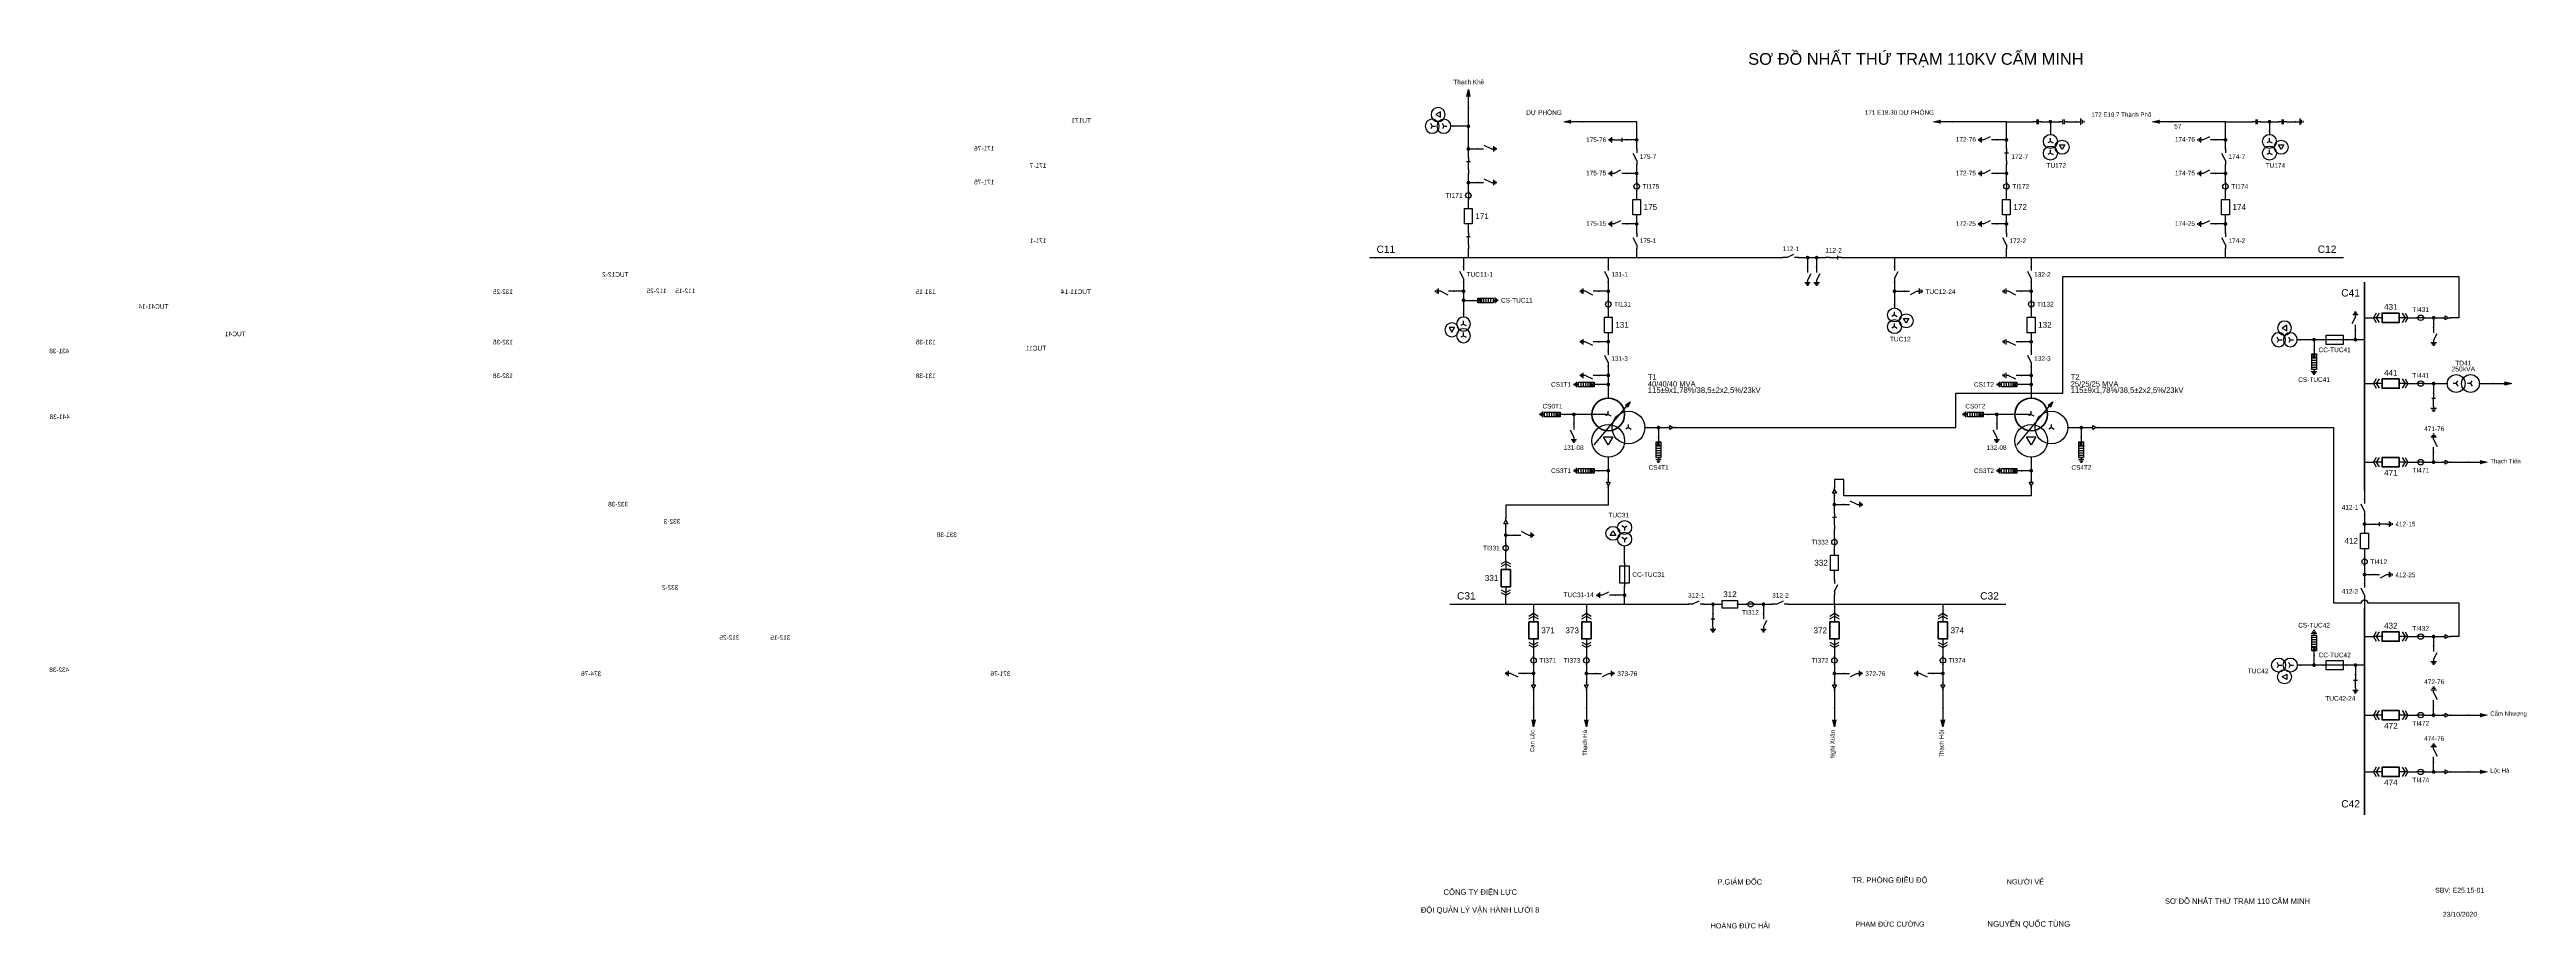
# Model space of a CAD drawing. Header units: millimetres. Extents: x -385 to 412, y 7 to 290.
import ezdxf

# ---------------------------------------------------------------- set-up
doc = ezdxf.new("R2010")
doc.units = ezdxf.units.MM
for name, color, linetype, lineweight in [('BUSBAR_110KV', 1, 'Continuous', 50), ('BUSBAR_22KV', 5, 'Continuous', 50), ('BUSBAR_35KV', 30, 'Continuous', 50), ('GROUND', 3, 'Continuous', 25), ('HV_110KV', 1, 'Continuous', 25), ('MV_22KV', 5, 'Continuous', 25), ('MV_35KV', 30, 'Continuous', 25), ('SLD_OTHER', 7, 'Continuous', 25)]:
    doc.layers.add(name, color=color, linetype=linetype, lineweight=lineweight)
doc.layers.add('SYM_PORTS', color=8, linetype='Continuous', plot=False)
doc.layers.add('TEXT', color=7, linetype='Continuous')
doc.styles.add('SLD_TEXT', font='arial.ttf')

# ---------------------------------------------------------------- blocks, each defined once
blk = doc.blocks.new('SYM_DISCONNECTOR_CLOSED')
at = {"lineweight": 25}
for points in [[(-0.625, 1.25), (0.625, 1.25)], [(0, 2.5), (0, 1.25)], [(0, -1.25), (0, 1.5)], [(0, -1.25), (0, -2.5)]]:
    blk.add_lwpolyline(points, dxfattribs=at)
at = {"layer": 'SYM_PORTS'}
for p in [(0, 2.5), (0, -2.5)]:
    blk.add_point(p, dxfattribs=at)
blk.add_attdef('DEVICE_CODE', (1.625, -0.5), '', height=2)
blk = doc.blocks.new('SYM_CIRCUIT_BREAKER')
at = {"lineweight": 25}
blk.add_lwpolyline([(-1.25, 2.5), (1.25, 2.5), (1.25, -2.5), (-1.25, -2.5)], close=True, dxfattribs=at)
at = {"layer": 'SYM_PORTS'}
for p in [(0, 2.5), (0, -2.5)]:
    blk.add_point(p, dxfattribs=at)
blk.add_attdef('DEVICE_CODE', (2.25, -0.5), '', height=2)
at = {"flags": 1}
blk.add_attdef('RATING', (2.25, -3.5), '', height=2, dxfattribs=at)
blk = doc.blocks.new('SYM_CURRENT_TRANSFORMER')
at = {"lineweight": 25}
blk.add_lwpolyline([(0, 1.25), (0, -1.25)], dxfattribs=at)
blk.add_circle((0, 0), 0.875, dxfattribs=at)
at = {"layer": 'SYM_PORTS'}
for p in [(0, 1.25), (0, -1.25)]:
    blk.add_point(p, dxfattribs=at)
blk.add_attdef('DEVICE_CODE', (1.875, -1.75), '', height=2)
at = {"flags": 1}
blk.add_attdef('RATIO', (1.875, -4.75), '', height=2, dxfattribs=at)
blk = doc.blocks.new('SYM_EARTHING_SWITCH_OPEN')
at = {"lineweight": 25}
for points in [[(0, -1.25), (-1.125, 1)], [(0, 3), (0, 1.25)], [(-0.875, -2), (0.875, -2)], [(-0.5625, -2.4375), (0.5625, -2.4375)], [(-0.25, -2.875), (0.25, -2.875)], [(0, -1.25), (0, -2)]]:
    blk.add_lwpolyline(points, dxfattribs=at)
at = {"layer": 'SYM_PORTS'}
blk.add_point((0, 3), dxfattribs=at)
blk.add_attdef('DEVICE_CODE', (1.875, 0), '', height=2)
blk = doc.blocks.new('SYM_VOLTAGE_TRANSFORMER')
at = {"lineweight": 25}
for points in [[(0, 1.375), (-0.8625, 0.875)], [(0, 4.625), (0, 3.625)], [(0, 1.375), (0, 2.375)], [(0, 1.375), (0.8625, 0.875)], [(0, -2.375), (-0.8625, -2.875)], [(0, -2.375), (0, -1.375)], [(0, -2.375), (0.8625, -2.875)]]:
    blk.add_lwpolyline(points, dxfattribs=at)
blk.add_lwpolyline([(2.875, 0.25), (4.625, 0.25), (3.75, -1.25)], close=True, dxfattribs=at)
for centre in [(0, 1.375), (3.75, -0.5), (0, -2.375)]:
    blk.add_circle(centre, 2.25, dxfattribs=at)
at = {"layer": 'SYM_PORTS'}
blk.add_point((0, 4.625), dxfattribs=at)
blk.add_attdef('DEVICE_CODE', (7, 1.625), '', height=2)
at = {"flags": 1}
blk.add_attdef('RATIO', (7, -1.375), '', height=2, dxfattribs=at)
blk = doc.blocks.new('SYM_LINE_FEEDER_ARROW')
blk.add_hatch(color=7).paths.add_polyline_path([(0, -3), (-0.5, -0.75), (0, -1.25), (0.5, -0.75)])
at = {"lineweight": 25}
blk.add_lwpolyline([(0, 3), (0, -1.25)], dxfattribs=at)
blk.add_lwpolyline([(0, -3), (-0.5, -0.75), (0, -1.25), (0.5, -0.75)], close=True, dxfattribs=at)
at = {"layer": 'SYM_PORTS'}
blk.add_point((0, 3), dxfattribs=at)
blk.add_attdef('LINE_NAME', (1.5, 0), '', height=2)
blk = doc.blocks.new('SYM_DISCONNECTOR_OPEN')
at = {"lineweight": 25}
for points in [[(0, -1.25), (-1.125, 1)], [(0, 2.5), (0, 1.25)], [(0, -1.25), (0, -2.5)]]:
    blk.add_lwpolyline(points, dxfattribs=at)
at = {"layer": 'SYM_PORTS'}
for p in [(0, 2.5), (0, -2.5)]:
    blk.add_point(p, dxfattribs=at)
blk.add_attdef('DEVICE_CODE', (1, -0.5), '', height=2)
blk = doc.blocks.new('SYM_EARTHING_SWITCH_CLOSED')
at = {"lineweight": 25}
for points in [[(-0.625, 1.25), (0.625, 1.25)], [(0, 3), (0, 1.25)], [(0, -1.25), (0, 1.5)], [(-0.875, -2), (0.875, -2)], [(-0.5625, -2.4375), (0.5625, -2.4375)], [(-0.25, -2.875), (0.25, -2.875)], [(0, -1.25), (0, -2)]]:
    blk.add_lwpolyline(points, dxfattribs=at)
at = {"layer": 'SYM_PORTS'}
blk.add_point((0, 3), dxfattribs=at)
blk.add_attdef('DEVICE_CODE', (1.875, 0), '', height=2)
blk = doc.blocks.new('SYM_SURGE_ARRESTER')
at = {"lineweight": 25}
for points in [[(-0.75, 2.5), (0.75, 2.5), (0.75, 1.25), (-0.75, 1.25)], [(-0.75, 1.25), (0.75, 1.25), (0.75, -2.5), (-0.75, -2.5)]]:
    blk.add_lwpolyline(points, close=True, dxfattribs=at)
for points in [[(-0.75, 2.5), (0.75, 1.25)], [(0.75, 2.5), (-0.75, 1.25)], [(-0.75, 0.5), (0.75, 0.5)], [(0, 4), (0, 2.5)], [(-0.875, -3.125), (0.875, -3.125)], [(-0.75, -0.25), (0.75, -0.25)], [(-0.75, -1), (0.75, -1)], [(-0.75, -1.75), (0.75, -1.75)], [(-0.5625, -3.5625), (0.5625, -3.5625)], [(-0.25, -4), (0.25, -4)], [(0, -2.5), (0, -3.125)]]:
    blk.add_lwpolyline(points, dxfattribs=at)
at = {"layer": 'SYM_PORTS'}
blk.add_point((0, 4), dxfattribs=at)
blk.add_attdef('DEVICE_CODE', (1.875, 1), '', height=2)
blk = doc.blocks.new('SYM_TRANSFORMER_3W')
blk.add_hatch(color=7).paths.add_polyline_path([(3.75, 8.25), (3.0125, 6.575), (2.2375, 7.225)])
at = {"lineweight": 25}
for points in [[(3.75, 8.25), (3.0125, 6.575), (2.2375, 7.225)], [(-4.75, -3), (-1.75, -3), (-3.25, -5.5)]]:
    blk.add_lwpolyline(points, close=True, dxfattribs=at)
for points in [[(-3.25, 4.25), (-8.5, 4.25)], [(-7.75, -5.5), (3.0125, 7.35)], [(-3.25, 4.25), (-4.1125, 3.75)], [(-3.25, 4.25), (-3.25, 5.25)], [(-3.25, 4.25), (-2.3875, 3.75)], [(3.25, 0), (2.3875, -0.5)], [(3.25, 0), (3.25, 1)], [(3.25, 0), (4.1125, -0.5)]]:
    blk.add_lwpolyline(points, dxfattribs=at)
at = {"lineweight": 50}
blk.add_circle((-3.25, 4.25), 5.25, dxfattribs=at)
at = {"lineweight": 25}
for centre in [(-3.25, -4.25), (3.25, 0)]:
    blk.add_circle(centre, 5.25, dxfattribs=at)
at = {"layer": 'SYM_PORTS'}
for p in [(-3.25, 9.5), (-8.5, 4.25), (8.5, 0), (-3.25, -9.5)]:
    blk.add_point(p, dxfattribs=at)
blk.add_attdef('DEVICE_CODE', (9.5, 6.5), '', height=2)
at = {"flags": 1}
for tag, p in [('VOLTAGE_RATIO', (9.5, 0.5)), ('POWER', (9.5, 3.5))]:
    blk.add_attdef(tag, p, '', height=2, dxfattribs=at)
blk = doc.blocks.new('SYM_CABLE_TERMINATION')
at = {"lineweight": 25}
blk.add_lwpolyline([(-0.625, 0.5), (0.625, 0.5), (0, -0.625)], close=True, dxfattribs=at)
for points in [[(0, 1.25), (0, 0.5)], [(0, -0.625), (0, -1.25)]]:
    blk.add_lwpolyline(points, dxfattribs=at)
at = {"layer": 'SYM_PORTS'}
for p in [(0, 1.25), (0, -1.25)]:
    blk.add_point(p, dxfattribs=at)
blk = doc.blocks.new('SYM_COUPLING_CAPACITOR')
at = {"lineweight": 25}
for points in [[(-0.75, 0.25), (0.75, 0.25)], [(0, 1.25), (0, 0.25)], [(-0.75, -0.25), (0.75, -0.25)], [(0, -0.25), (0, -1.25)]]:
    blk.add_lwpolyline(points, dxfattribs=at)
at = {"layer": 'SYM_PORTS'}
for p in [(0, 1.25), (0, -1.25)]:
    blk.add_point(p, dxfattribs=at)
blk.add_attdef('DEVICE_CODE', (1.75, -1.75), '', height=2)
blk = doc.blocks.new('SYM_GROUND_SYMBOL')
at = {"lineweight": 25}
for points in [[(0, 1.25), (0, -0.25)], [(-1, -0.25), (1, -0.25)], [(-0.625, -0.75), (0.625, -0.75)], [(-0.25, -1.25), (0.25, -1.25)]]:
    blk.add_lwpolyline(points, dxfattribs=at)
at = {"layer": 'SYM_PORTS'}
blk.add_point((0, 1.25), dxfattribs=at)
blk = doc.blocks.new('SYM_DRAWOUT_BREAKER')
at = {"lineweight": 25}
for points in [[(-1.5, 4.625), (0, 5.5), (1.5, 4.625)], [(-1.5, 3.75), (0, 4.625), (1.5, 3.75)], [(0, 5.5), (0, 2.75)], [(-1.5, -3.75), (0, -4.625), (1.5, -3.75)], [(-1.5, -4.625), (0, -5.5), (1.5, -4.625)], [(0, -2.75), (0, -5.5)]]:
    blk.add_lwpolyline(points, dxfattribs=at)
at = {"lineweight": 35}
blk.add_lwpolyline([(-1.5, 2.75), (1.5, 2.75), (1.5, -2.75), (-1.5, -2.75)], close=True, dxfattribs=at)
at = {"layer": 'SYM_PORTS'}
for p in [(0, 5.5), (0, -5.5)]:
    blk.add_point(p, dxfattribs=at)
blk.add_attdef('DEVICE_CODE', (2.5, 2.5), '', height=2)
at = {"flags": 1}
blk.add_attdef('RATING', (2.5, -0.5), '', height=2, dxfattribs=at)
blk = doc.blocks.new('SYM_TRANSFORMER_2W')
at = {"lineweight": 25}
for points in [[(0, 2.3125), (-0.8625, 1.8125)], [(0, 2.3125), (0, 3.3125)], [(0, 2.3125), (0.8625, 1.8125)], [(0, -2.3125), (-0.8625, -2.8125)], [(0, -2.3125), (0, -1.3125)], [(0, -2.3125), (0.8625, -2.8125)]]:
    blk.add_lwpolyline(points, dxfattribs=at)
for centre in [(0, 2.3125), (0, -2.3125)]:
    blk.add_circle(centre, 2.875, dxfattribs=at)
at = {"layer": 'SYM_PORTS'}
for p in [(0, 5.1875), (0, -5.1875)]:
    blk.add_point(p, dxfattribs=at)
blk.add_attdef('DEVICE_CODE', (3.875, 2.1875), '', height=2)
at = {"flags": 1}
for tag, p in [('POWER', (3.875, -0.8125)), ('VOLTAGE_RATIO', (3.875, -3.8125))]:
    blk.add_attdef(tag, p, '', height=2, dxfattribs=at)
blk = doc.blocks.new('SYM_FUSE_DISCONNECTOR')
at = {"lineweight": 25}
blk.add_lwpolyline([(-1.5, 2.75), (1.5, 2.75), (1.5, -2.75), (-1.5, -2.75)], close=True, dxfattribs=at)
blk.add_lwpolyline([(0, 3.75), (0, -3.75)], dxfattribs=at)
at = {"layer": 'SYM_PORTS'}
for p in [(0, 3.75), (0, -3.75)]:
    blk.add_point(p, dxfattribs=at)
blk.add_attdef('DEVICE_CODE', (2.5, 0.75), '', height=2)
at = {"flags": 1}
blk.add_attdef('RATING', (2.5, -2.25), '', height=2, dxfattribs=at)

msp = doc.modelspace()

# ---------------------------------------------------------------- hatches: boundary and pattern name
at = {"layer": 'HV_110KV'}
h = msp.add_hatch(color=7, dxfattribs=at)
edge = h.paths.add_edge_path()
edge.add_arc((71.27, 265.29), 0.6, 0, 360)
h = msp.add_hatch(color=7, dxfattribs=at)
edge = h.paths.add_edge_path()
edge.add_arc((258.47, 266.75), 0.6, 0, 360)
h = msp.add_hatch(color=7, dxfattribs=at)
edge = h.paths.add_edge_path()
edge.add_arc((328.92, 266.75), 0.6, 0, 360)
h = msp.add_hatch(color=7, dxfattribs=at)
edge = h.paths.add_edge_path()
edge.add_arc((71.27, 258.01), 0.6, 0, 360)
h = msp.add_hatch(color=7, dxfattribs=at)
edge = h.paths.add_edge_path()
edge.add_arc((125.41, 260.92), 0.6, 0, 360)
h = msp.add_hatch(color=7, dxfattribs=at)
edge = h.paths.add_edge_path()
edge.add_arc((244.32, 260.92), 0.6, 0, 360)
h = msp.add_hatch(color=7, dxfattribs=at)
edge = h.paths.add_edge_path()
edge.add_arc((314.77, 260.92), 0.6, 0, 360)
h = msp.add_hatch(color=7, dxfattribs=at)
edge = h.paths.add_edge_path()
edge.add_arc((71.27, 247.18), 0.6, 0, 360)
h = msp.add_hatch(color=7, dxfattribs=at)
edge = h.paths.add_edge_path()
edge.add_arc((125.41, 250.1), 0.6, 0, 360)
h = msp.add_hatch(color=7, dxfattribs=at)
edge = h.paths.add_edge_path()
edge.add_arc((244.32, 250.1), 0.6, 0, 360)
h = msp.add_hatch(color=7, dxfattribs=at)
edge = h.paths.add_edge_path()
edge.add_arc((314.77, 250.1), 0.6, 0, 360)
h = msp.add_hatch(color=7, dxfattribs=at)
edge = h.paths.add_edge_path()
edge.add_arc((125.41, 233.86), 0.6, 0, 360)
h = msp.add_hatch(color=7, dxfattribs=at)
edge = h.paths.add_edge_path()
edge.add_arc((244.32, 233.86), 0.6, 0, 360)
h = msp.add_hatch(color=7, dxfattribs=at)
edge = h.paths.add_edge_path()
edge.add_arc((314.77, 233.86), 0.6, 0, 360)
h = msp.add_hatch(color=7, dxfattribs=at)
edge = h.paths.add_edge_path()
edge.add_arc((180.37, 223.03), 0.6, 0, 360)
h = msp.add_hatch(color=7, dxfattribs=at)
edge = h.paths.add_edge_path()
edge.add_arc((183.28, 223.03), 0.6, 0, 360)
h = msp.add_hatch(color=7, dxfattribs=at)
edge = h.paths.add_edge_path()
edge.add_arc((69.71, 212.21), 0.6, 0, 360)
h = msp.add_hatch(color=7, dxfattribs=at)
edge = h.paths.add_edge_path()
edge.add_arc((69.71, 209.29), 0.6, 0, 360)
h = msp.add_hatch(color=7, dxfattribs=at)
edge = h.paths.add_edge_path()
edge.add_arc((116.28, 212.21), 0.6, 0, 360)
h = msp.add_hatch(color=7, dxfattribs=at)
edge = h.paths.add_edge_path()
edge.add_arc((208.33, 212.21), 0.6, 0, 360)
h = msp.add_hatch(color=7, dxfattribs=at)
edge = h.paths.add_edge_path()
edge.add_arc((252.28, 212.21), 0.6, 0, 360)
h = msp.add_hatch(color=7, dxfattribs=at)
edge = h.paths.add_edge_path()
edge.add_arc((116.28, 195.97), 0.6, 0, 360)
h = msp.add_hatch(color=7, dxfattribs=at)
edge = h.paths.add_edge_path()
edge.add_arc((252.28, 195.97), 0.6, 0, 360)
h = msp.add_hatch(color=7, dxfattribs=at)
edge = h.paths.add_edge_path()
edge.add_arc((116.28, 185.14), 0.6, 0, 360)
h = msp.add_hatch(color=7, dxfattribs=at)
edge = h.paths.add_edge_path()
edge.add_arc((252.28, 185.14), 0.6, 0, 360)
h = msp.add_hatch(color=7, dxfattribs=at)
edge = h.paths.add_edge_path()
edge.add_arc((116.28, 182.23), 0.6, 0, 360)
h = msp.add_hatch(color=7, dxfattribs=at)
edge = h.paths.add_edge_path()
edge.add_arc((252.28, 182.23), 0.6, 0, 360)
h = msp.add_hatch(color=7, dxfattribs=at)
edge = h.paths.add_edge_path()
edge.add_arc((105.2, 172.61), 0.6, 0, 360)
h = msp.add_hatch(color=7, dxfattribs=at)
edge = h.paths.add_edge_path()
edge.add_arc((241.2, 172.61), 0.6, 0, 360)
at = {"layer": 'MV_22KV'}
h = msp.add_hatch(color=7, dxfattribs=at)
edge = h.paths.add_edge_path()
edge.add_arc((381.71, 203.69), 0.6, 0, 360)
h = msp.add_hatch(color=7, dxfattribs=at)
edge = h.paths.add_edge_path()
edge.add_arc((343.24, 196.63), 0.6, 0, 360)
h = msp.add_hatch(color=7, dxfattribs=at)
edge = h.paths.add_edge_path()
edge.add_arc((356.56, 196.63), 0.6, 0, 360)
h = msp.add_hatch(color=7, dxfattribs=at)
edge = h.paths.add_edge_path()
edge.add_arc((381.71, 182.53), 0.6, 0, 360)
h = msp.add_hatch(color=7, dxfattribs=at)
edge = h.paths.add_edge_path()
edge.add_arc((132.4, 168.36), 0.6, 0, 360)
h = msp.add_hatch(color=7, dxfattribs=at)
edge = h.paths.add_edge_path()
edge.add_arc((268.39, 168.36), 0.6, 0, 360)
h = msp.add_hatch(color=7, dxfattribs=at)
edge = h.paths.add_edge_path()
edge.add_arc((381.71, 157.24), 0.6, 0, 360)
h = msp.add_hatch(color=7, dxfattribs=at)
edge = h.paths.add_edge_path()
edge.add_arc((359.48, 137.32), 0.6, 0, 360)
h = msp.add_hatch(color=7, dxfattribs=at)
edge = h.paths.add_edge_path()
edge.add_arc((359.48, 121.08), 0.6, 0, 360)
h = msp.add_hatch(color=7, dxfattribs=at)
edge = h.paths.add_edge_path()
edge.add_arc((381.71, 101.15), 0.6, 0, 360)
h = msp.add_hatch(color=7, dxfattribs=at)
edge = h.paths.add_edge_path()
edge.add_arc((343.24, 91.97), 0.6, 0, 360)
h = msp.add_hatch(color=7, dxfattribs=at)
edge = h.paths.add_edge_path()
edge.add_arc((356.56, 91.97), 0.6, 0, 360)
h = msp.add_hatch(color=7, dxfattribs=at)
edge = h.paths.add_edge_path()
edge.add_arc((381.71, 75.87), 0.6, 0, 360)
h = msp.add_hatch(color=7, dxfattribs=at)
edge = h.paths.add_edge_path()
edge.add_arc((381.71, 57.62), 0.6, 0, 360)
at = {"layer": 'MV_35KV'}
h = msp.add_hatch(color=7, dxfattribs=at)
edge = h.paths.add_edge_path()
edge.add_arc((116.28, 154.49), 0.6, 0, 360)
h = msp.add_hatch(color=7, dxfattribs=at)
edge = h.paths.add_edge_path()
edge.add_arc((252.28, 154.49), 0.6, 0, 360)
h = msp.add_hatch(color=7, dxfattribs=at)
edge = h.paths.add_edge_path()
edge.add_arc((189, 143.6), 0.6, 0, 360)
h = msp.add_hatch(color=7, dxfattribs=at)
edge = h.paths.add_edge_path()
edge.add_arc((83.3, 133.77), 0.6, 0, 360)
h = msp.add_hatch(color=7, dxfattribs=at)
edge = h.paths.add_edge_path()
edge.add_arc((121.53, 114.44), 0.6, 0, 360)
h = msp.add_hatch(color=7, dxfattribs=at)
edge = h.paths.add_edge_path()
edge.add_arc((149.94, 111.53), 0.6, 0, 360)
h = msp.add_hatch(color=7, dxfattribs=at)
edge = h.paths.add_edge_path()
edge.add_arc((166.18, 111.53), 0.6, 0, 360)
h = msp.add_hatch(color=7, dxfattribs=at)
edge = h.paths.add_edge_path()
edge.add_arc((92.25, 89.29), 0.6, 0, 360)
h = msp.add_hatch(color=7, dxfattribs=at)
edge = h.paths.add_edge_path()
edge.add_arc((109.22, 89.29), 0.6, 0, 360)
h = msp.add_hatch(color=7, dxfattribs=at)
edge = h.paths.add_edge_path()
edge.add_arc((189, 89.29), 0.6, 0, 360)
h = msp.add_hatch(color=7, dxfattribs=at)
edge = h.paths.add_edge_path()
edge.add_arc((223.87, 89.29), 0.6, 0, 360)

# ---------------------------------------------------------------- linework, layer by layer
at = {"layer": 'BUSBAR_110KV', "const_width": 0.477}
for points in [[(39.4, 223.03), (169.54, 223.03)], [(194.1, 223.03), (352.78, 223.03)]]:
    msp.add_lwpolyline(points, dxfattribs=at)
at = {"layer": 'BUSBAR_22KV', "const_width": 0.477}
for points in [[(359.48, 215.21), (359.48, 148.14)], [(359.48, 110.25), (359.48, 43.77)]]:
    msp.add_lwpolyline(points, dxfattribs=at)
at = {"layer": 'BUSBAR_35KV', "const_width": 0.477}
for points in [[(65.29, 111.53), (139.12, 111.53)], [(177.01, 111.53), (244.22, 111.53)]]:
    msp.add_lwpolyline(points, dxfattribs=at)
at = {"layer": 'GROUND'}
for points in [[(263.89, 266.75), (266.8, 266.75)], [(334.34, 266.75), (337.25, 266.75)]]:
    msp.add_lwpolyline(points, dxfattribs=at)
at = {"layer": 'HV_110KV'}
for points in [[(71.27, 265.29), (71.27, 271.12)], [(71.27, 265.29), (66.65, 265.29)], [(71.27, 258.01), (71.27, 265.29)], [(125.41, 260.92), (125.41, 266.75), (107.93, 266.75)], [(244.32, 266.75), (226.85, 266.75)], [(244.32, 260.92), (244.32, 266.75)], [(244.32, 266.75), (253.06, 266.75)], [(255.56, 266.75), (258.47, 266.75)], [(258.47, 266.75), (258.47, 263.66)], [(258.47, 266.75), (261.39, 266.75)], [(314.77, 266.75), (297.3, 266.75)], [(314.77, 260.92), (314.77, 266.75)], [(314.77, 266.75), (323.51, 266.75)], [(326.01, 266.75), (328.92, 266.75)], [(328.92, 266.75), (328.92, 263.66)], [(328.92, 266.75), (331.84, 266.75)], [(71.27, 255.1), (71.27, 258.01)], [(71.27, 258.01), (74.36, 258.01)], [(125.41, 260.92), (122.33, 260.92)], [(125.41, 258.01), (125.41, 260.92)], [(244.32, 260.92), (241.24, 260.92)], [(244.32, 258.01), (244.32, 260.92)], [(314.77, 260.92), (311.69, 260.92)], [(314.77, 258.01), (314.77, 260.92)], [(71.27, 247.18), (71.27, 250.1)], [(71.27, 244.27), (71.27, 247.18)], [(71.27, 247.18), (74.36, 247.18)], [(125.41, 250.1), (122.33, 250.1)], [(125.41, 250.1), (125.41, 253.01)], [(125.41, 247.18), (125.41, 250.1)], [(244.32, 250.1), (241.24, 250.1)], [(244.32, 250.1), (244.32, 253.01)], [(244.32, 247.18), (244.32, 250.1)], [(314.77, 250.1), (311.69, 250.1)], [(314.77, 250.1), (314.77, 253.01)], [(314.77, 247.18), (314.77, 250.1)], [(71.27, 238.86), (71.27, 241.77)], [(125.41, 241.77), (125.41, 244.68)], [(244.32, 241.77), (244.32, 244.68)], [(314.77, 241.77), (314.77, 244.68)], [(71.27, 230.94), (71.27, 233.86)], [(125.41, 233.86), (122.33, 233.86)], [(125.41, 233.86), (125.41, 236.77)], [(125.41, 230.94), (125.41, 233.86)], [(244.32, 233.86), (241.24, 233.86)], [(244.32, 233.86), (244.32, 236.77)], [(244.32, 230.94), (244.32, 233.86)], [(314.77, 233.86), (311.69, 233.86)], [(314.77, 233.86), (314.77, 236.77)], [(314.77, 230.94), (314.77, 233.86)], [(71.27, 223.03), (71.27, 225.94)], [(125.41, 223.03), (125.41, 225.94)], [(244.32, 223.03), (244.32, 225.94)], [(314.77, 223.03), (314.77, 225.94)], [(69.71, 223.03), (69.71, 220.12)], [(69.71, 215.12), (69.71, 212.21)], [(116.28, 223.03), (116.28, 220.12)], [(116.28, 215.12), (116.28, 212.21)], [(169.54, 223.03), (172.45, 223.03)], [(177.45, 223.03), (180.37, 223.03)], [(180.37, 223.03), (180.37, 219.95)], [(180.37, 223.03), (183.28, 223.03)], [(183.28, 223.03), (183.28, 219.95)], [(183.28, 223.03), (186.19, 223.03)], [(191.19, 223.03), (194.1, 223.03)], [(208.33, 223.03), (208.33, 220.12)], [(208.33, 215.12), (208.33, 212.21)], [(252.28, 223.03), (252.28, 220.12)], [(252.28, 215.12), (252.28, 212.21)], [(69.71, 212.21), (66.63, 212.21)], [(69.71, 212.21), (69.71, 209.29)], [(69.71, 209.29), (72.79, 209.29)], [(69.71, 209.29), (69.71, 204.93)], [(116.28, 212.21), (113.2, 212.21)], [(116.28, 212.21), (116.28, 209.29)], [(208.33, 212.21), (211.41, 212.21)], [(208.33, 212.21), (208.33, 207.84)], [(252.28, 212.21), (249.19, 212.21)], [(252.28, 212.21), (252.28, 209.29)], [(116.28, 206.79), (116.28, 203.88)], [(252.28, 206.79), (252.28, 203.88)], [(116.28, 195.97), (113.2, 195.97)], [(116.28, 198.88), (116.28, 195.97)], [(116.28, 195.97), (116.28, 193.06)], [(252.28, 195.97), (249.19, 195.97)], [(252.28, 198.88), (252.28, 195.97)], [(252.28, 195.97), (252.28, 193.06)], [(116.28, 185.14), (113.2, 185.14)], [(116.28, 188.06), (116.28, 185.14)], [(116.28, 185.14), (116.28, 182.23)], [(252.28, 185.14), (249.19, 185.14)], [(252.28, 188.06), (252.28, 185.14)], [(252.28, 185.14), (252.28, 182.23)], [(116.28, 182.23), (113.2, 182.23)], [(116.28, 182.23), (116.28, 177.86)], [(252.28, 182.23), (249.19, 182.23)], [(252.28, 182.23), (252.28, 177.86)], [(105.2, 172.61), (102.29, 172.61)], [(111.03, 172.61), (105.2, 172.61)], [(105.2, 172.61), (105.2, 169.53)], [(241.2, 172.61), (238.29, 172.61)], [(247.03, 172.61), (241.2, 172.61)], [(241.2, 172.61), (241.2, 169.53)]]:
    msp.add_lwpolyline(points, dxfattribs=at)
at = {"layer": 'MV_22KV'}
for points in [[(137.81, 168.36), (140.51, 168.36), (228, 168.36), (228, 179.45), (262.5, 179.45), (262.5, 216.95), (389.83, 216.95), (389.83, 203.69), (387.13, 203.69)], [(356.56, 196.63), (356.56, 199.71)], [(359.48, 203.69), (362.39, 203.69)], [(373.39, 203.69), (376.3, 203.69)], [(378.8, 203.69), (381.71, 203.69)], [(381.71, 203.69), (381.71, 200.61)], [(381.71, 203.69), (384.63, 203.69)], [(343.24, 196.63), (338.87, 196.63)], [(346.15, 196.63), (343.24, 196.63)], [(343.24, 196.63), (343.24, 193.55)], [(356.56, 196.63), (353.65, 196.63)], [(359.48, 196.63), (356.56, 196.63)], [(359.48, 182.53), (362.39, 182.53)], [(373.39, 182.53), (376.3, 182.53)], [(378.8, 182.53), (381.71, 182.53)], [(381.71, 182.53), (381.71, 179.45)], [(381.71, 182.53), (386.08, 182.53)], [(128.03, 168.36), (132.4, 168.36)], [(132.4, 168.36), (132.4, 165.28)], [(132.4, 168.36), (135.31, 168.36)], [(264.03, 168.36), (268.39, 168.36)], [(268.39, 168.36), (268.39, 165.28)], [(268.39, 168.36), (271.31, 168.36)], [(381.71, 157.24), (381.71, 160.32)], [(359.48, 157.24), (362.39, 157.24)], [(373.39, 157.24), (376.3, 157.24)], [(378.8, 157.24), (381.71, 157.24)], [(381.71, 157.24), (384.63, 157.24)], [(387.13, 157.24), (392.95, 157.24)], [(359.48, 148.14), (359.48, 145.23)], [(359.48, 140.23), (359.48, 137.32)], [(359.48, 137.32), (362.56, 137.32)], [(359.48, 137.32), (359.48, 134.4)], [(359.48, 129.4), (359.48, 126.49)], [(359.48, 123.99), (359.48, 121.08)], [(359.48, 121.08), (362.56, 121.08)], [(359.48, 121.08), (359.48, 118.17)], [(359.48, 113.17), (359.48, 110.25)], [(359.48, 101.15), (362.39, 101.15)], [(373.39, 101.15), (376.3, 101.15)], [(378.8, 101.15), (381.71, 101.15)], [(381.71, 101.15), (381.71, 98.07)], [(381.71, 101.15), (384.63, 101.15)], [(343.24, 91.97), (338.87, 91.97)], [(343.24, 91.97), (343.24, 95.05)], [(346.15, 91.97), (343.24, 91.97)], [(356.56, 91.97), (353.65, 91.97)], [(359.48, 91.97), (356.56, 91.97)], [(356.56, 91.97), (356.56, 88.89)], [(359.48, 75.87), (362.39, 75.87)], [(373.39, 75.87), (376.3, 75.87)], [(378.8, 75.87), (381.71, 75.87)], [(381.71, 75.87), (381.71, 78.95)], [(381.71, 75.87), (384.63, 75.87)], [(387.13, 75.87), (392.95, 75.87)], [(359.48, 57.62), (362.39, 57.62)], [(373.39, 57.62), (376.3, 57.62)], [(378.8, 57.62), (381.71, 57.62)], [(381.71, 57.62), (381.71, 60.7)], [(381.71, 57.62), (384.63, 57.62)], [(387.13, 57.62), (392.95, 57.62)]]:
    msp.add_lwpolyline(points, dxfattribs=at)
msp.add_lwpolyline([(273.81, 168.36), (276.51, 168.36), (349.5, 168.36), (349.5, 111.95), (358.48, 111.95, -1), (360.48, 111.95), (389.83, 111.95), (389.83, 101.15), (387.13, 101.15)], format="xyb", dxfattribs=at)
at = {"layer": 'MV_35KV'}
for points in [[(116.28, 154.49), (113.2, 154.49)], [(116.28, 158.86), (116.28, 154.49)], [(116.28, 154.49), (116.28, 151.58)], [(252.28, 149.08), (252.28, 146.38), (192, 146.38), (192, 151.71), (189, 151.71), (189, 149.01)], [(252.28, 154.49), (249.19, 154.49)], [(252.28, 158.86), (252.28, 154.49)], [(252.28, 154.49), (252.28, 151.58)], [(116.28, 149.08), (116.28, 146.38), (116.28, 143.45), (83.3, 143.45), (83.3, 141.88), (83.3, 139.18)], [(189, 143.6), (189, 146.51)], [(189, 140.68), (189, 143.6)], [(189, 143.6), (192.08, 143.6)], [(83.3, 133.77), (83.3, 136.68)], [(189, 132.77), (189, 135.68)], [(83.3, 130.86), (83.3, 133.77)], [(83.3, 133.77), (86.38, 133.77)], [(83.3, 125.44), (83.3, 128.36)], [(121.53, 124.86), (121.53, 129.23)], [(189, 127.36), (189, 130.27)], [(189, 119.44), (189, 122.36)], [(83.3, 111.53), (83.3, 114.44)], [(92.25, 111.53), (92.25, 108.62)], [(109.22, 111.53), (109.22, 108.62)], [(121.53, 114.44), (118.45, 114.44)], [(121.53, 114.44), (121.53, 117.36)], [(121.53, 111.53), (121.53, 114.44)], [(139.12, 111.53), (142.03, 111.53)], [(147.03, 111.53), (149.94, 111.53)], [(149.94, 111.53), (149.94, 108.45)], [(149.94, 111.53), (152.85, 111.53)], [(157.85, 111.53), (160.77, 111.53)], [(163.27, 111.53), (166.18, 111.53)], [(166.18, 111.53), (166.18, 108.45)], [(166.18, 111.53), (169.09, 111.53)], [(174.09, 111.53), (177.01, 111.53)], [(189, 111.53), (189, 114.44)], [(189, 111.53), (189, 108.62)], [(223.87, 111.53), (223.87, 108.62)], [(92.25, 97.62), (92.25, 94.71)], [(109.22, 97.62), (109.22, 94.71)], [(189, 97.62), (189, 94.71)], [(223.87, 97.62), (223.87, 94.71)], [(92.25, 89.29), (89.17, 89.29)], [(92.25, 92.21), (92.25, 89.29)], [(92.25, 89.29), (92.25, 86.38)], [(109.22, 92.21), (109.22, 89.29)], [(109.22, 89.29), (112.31, 89.29)], [(109.22, 89.29), (109.22, 86.38)], [(189, 92.21), (189, 89.29)], [(189, 89.29), (192.08, 89.29)], [(189, 89.29), (189, 86.38)], [(223.87, 89.29), (220.79, 89.29)], [(223.87, 92.21), (223.87, 89.29)], [(223.87, 89.29), (223.87, 86.38)], [(92.25, 83.88), (92.25, 78.06)], [(109.22, 83.88), (109.22, 78.06)], [(189, 83.88), (189, 78.06)], [(223.87, 83.88), (223.87, 78.06)]]:
    msp.add_lwpolyline(points, dxfattribs=at)
at = {"layer": 'SLD_OTHER'}
msp.add_lwpolyline([(396.46, 182.53), (400.83, 182.53)], dxfattribs=at)

# ---------------------------------------------------------------- block references
at = {"layer": 'GROUND'}
for name, p, rotation in [('SYM_COUPLING_CAPACITOR', (262.64, 266.75), 270), ('SYM_GROUND_SYMBOL', (268.05, 266.75), 90), ('SYM_COUPLING_CAPACITOR', (333.09, 266.75), 270), ('SYM_GROUND_SYMBOL', (338.5, 266.75), 90)]:
    msp.add_blockref(name, p, dxfattribs=dict(at, rotation=rotation))
at = {"layer": 'HV_110KV'}
ref = msp.add_blockref('SYM_VOLTAGE_TRANSFORMER', (62.03, 265.29), dxfattribs=dict(at, xscale=-1, rotation=270))
ref.add_attrib('DEVICE_CODE', 'TU171', (50.09, 266.42), dxfattribs={"layer": 'TEXT', "extrusion": (0, 0, -1), "height": 1.512, "style": 'SLD_TEXT'})
for name, p, rotation in [('SYM_LINE_FEEDER_ARROW', (71.27, 274.12), 180), ('SYM_LINE_FEEDER_ARROW', (104.93, 266.75), 270), ('SYM_LINE_FEEDER_ARROW', (223.85, 266.75), 270), ('SYM_COUPLING_CAPACITOR', (254.31, 266.75), 270), ('SYM_LINE_FEEDER_ARROW', (294.3, 266.75), 270), ('SYM_COUPLING_CAPACITOR', (324.76, 266.75), 270)]:
    msp.add_blockref(name, p, dxfattribs=dict(at, rotation=rotation))
ref = msp.add_blockref('SYM_VOLTAGE_TRANSFORMER', (258.47, 259.04), dxfattribs=at)
ref.add_attrib('DEVICE_CODE', 'TU172', (257.18, 251.92), dxfattribs={"layer": 'TEXT', "height": 1.512, "style": 'SLD_TEXT'})
ref = msp.add_blockref('SYM_VOLTAGE_TRANSFORMER', (328.92, 259.04), dxfattribs=at)
ref.add_attrib('DEVICE_CODE', 'TU174', (327.63, 251.92), dxfattribs={"layer": 'TEXT', "height": 1.512, "style": 'SLD_TEXT'})
ref = msp.add_blockref('SYM_EARTHING_SWITCH_OPEN', (77.36, 258.01), dxfattribs=dict(at, xscale=-1, rotation=90))
ref.add_attrib('DEVICE_CODE', '171-76', (81.21, 257.41), dxfattribs={"layer": 'TEXT', "extrusion": (0, 0, -1), "height": 1.484, "style": 'SLD_TEXT'})
ref = msp.add_blockref('SYM_DISCONNECTOR_CLOSED', (71.27, 252.6), dxfattribs=dict(at, xscale=-1))
ref.add_attrib('DEVICE_CODE', '171-7', (64.45, 251.86), dxfattribs={"layer": 'TEXT', "extrusion": (0, 0, -1), "height": 1.499, "style": 'SLD_TEXT'})
ref = msp.add_blockref('SYM_EARTHING_SWITCH_CLOSED', (119.33, 260.92), dxfattribs=dict(at, rotation=270))
ref.add_attrib('DEVICE_CODE', '175-76', (109.14, 260.2), dxfattribs={"layer": 'TEXT', "height": 1.484, "style": 'SLD_TEXT'})
ref = msp.add_blockref('SYM_DISCONNECTOR_OPEN', (125.41, 255.51), dxfattribs=at)
ref.add_attrib('DEVICE_CODE', '175-7', (126.39, 254.79), dxfattribs={"layer": 'TEXT', "height": 1.486, "style": 'SLD_TEXT'})
ref = msp.add_blockref('SYM_EARTHING_SWITCH_OPEN', (238.24, 260.92), dxfattribs=dict(at, rotation=270))
ref.add_attrib('DEVICE_CODE', '172-76', (228.05, 260.33), dxfattribs={"layer": 'TEXT', "height": 1.484, "style": 'SLD_TEXT'})
ref = msp.add_blockref('SYM_DISCONNECTOR_CLOSED', (244.32, 255.51), dxfattribs=at)
ref.add_attrib('DEVICE_CODE', '172-7', (245.93, 254.77), dxfattribs={"layer": 'TEXT', "height": 1.499, "style": 'SLD_TEXT'})
ref = msp.add_blockref('SYM_EARTHING_SWITCH_OPEN', (308.69, 260.92), dxfattribs=dict(at, rotation=270))
ref.add_attrib('DEVICE_CODE', '174-76', (298.5, 260.33), dxfattribs={"layer": 'TEXT', "height": 1.484, "style": 'SLD_TEXT'})
ref = msp.add_blockref('SYM_DISCONNECTOR_OPEN', (314.77, 255.51), dxfattribs=at)
ref.add_attrib('DEVICE_CODE', '174-7', (315.75, 254.77), dxfattribs={"layer": 'TEXT', "height": 1.499, "style": 'SLD_TEXT'})
ref = msp.add_blockref('SYM_EARTHING_SWITCH_OPEN', (77.36, 247.18), dxfattribs=dict(at, xscale=-1, rotation=90))
ref.add_attrib('DEVICE_CODE', '171-75', (81.21, 246.59), dxfattribs={"layer": 'TEXT', "extrusion": (0, 0, -1), "height": 1.484, "style": 'SLD_TEXT'})
ref = msp.add_blockref('SYM_EARTHING_SWITCH_OPEN', (119.33, 250.1), dxfattribs=dict(at, rotation=270))
ref.add_attrib('DEVICE_CODE', '175-75', (109.14, 249.5), dxfattribs={"layer": 'TEXT', "height": 1.484, "style": 'SLD_TEXT'})
ref = msp.add_blockref('SYM_CURRENT_TRANSFORMER', (125.41, 245.93), dxfattribs=at)
ref.add_attrib('DEVICE_CODE', 'TI175', (127.26, 245.18), dxfattribs={"layer": 'TEXT', "height": 1.521, "style": 'SLD_TEXT'})
ref = msp.add_blockref('SYM_EARTHING_SWITCH_OPEN', (238.24, 250.1), dxfattribs=dict(at, rotation=270))
ref.add_attrib('DEVICE_CODE', '172-75', (228.05, 249.5), dxfattribs={"layer": 'TEXT', "height": 1.484, "style": 'SLD_TEXT'})
ref = msp.add_blockref('SYM_CURRENT_TRANSFORMER', (244.32, 245.93), dxfattribs=at)
ref.add_attrib('DEVICE_CODE', 'TI172', (246.18, 245.16), dxfattribs={"layer": 'TEXT', "height": 1.533, "style": 'SLD_TEXT'})
ref = msp.add_blockref('SYM_EARTHING_SWITCH_OPEN', (308.69, 250.1), dxfattribs=dict(at, rotation=270))
ref.add_attrib('DEVICE_CODE', '174-75', (298.5, 249.5), dxfattribs={"layer": 'TEXT', "height": 1.484, "style": 'SLD_TEXT'})
ref = msp.add_blockref('SYM_CURRENT_TRANSFORMER', (314.77, 245.93), dxfattribs=at)
ref.add_attrib('DEVICE_CODE', 'TI174', (316.63, 245.16), dxfattribs={"layer": 'TEXT', "height": 1.533, "style": 'SLD_TEXT'})
ref = msp.add_blockref('SYM_CURRENT_TRANSFORMER', (71.27, 243.02), dxfattribs=at)
ref.add_attrib('DEVICE_CODE', 'TI171', (63.95, 242.25), dxfattribs={"layer": 'TEXT', "height": 1.533, "style": 'SLD_TEXT'})
ref = msp.add_blockref('SYM_CIRCUIT_BREAKER', (125.41, 239.27), dxfattribs=at)
ref.add_attrib('DEVICE_CODE', '175', (127.64, 238.37), dxfattribs={"layer": 'TEXT', "height": 1.863, "style": 'SLD_TEXT'})
ref = msp.add_blockref('SYM_CIRCUIT_BREAKER', (244.32, 239.27), dxfattribs=at)
ref.add_attrib('DEVICE_CODE', '172', (246.55, 238.36), dxfattribs={"layer": 'TEXT', "height": 1.879, "style": 'SLD_TEXT'})
ref = msp.add_blockref('SYM_CIRCUIT_BREAKER', (314.77, 239.27), dxfattribs=at)
ref.add_attrib('DEVICE_CODE', '174', (317, 238.36), dxfattribs={"layer": 'TEXT', "height": 1.879, "style": 'SLD_TEXT'})
ref = msp.add_blockref('SYM_CIRCUIT_BREAKER', (71.27, 236.36), dxfattribs=at)
ref.add_attrib('DEVICE_CODE', '171', (73.5, 235.44), dxfattribs={"layer": 'TEXT', "height": 1.879, "style": 'SLD_TEXT'})
ref = msp.add_blockref('SYM_EARTHING_SWITCH_OPEN', (119.33, 233.86), dxfattribs=dict(at, rotation=270))
ref.add_attrib('DEVICE_CODE', '175-15', (109.14, 233.26), dxfattribs={"layer": 'TEXT', "height": 1.484, "style": 'SLD_TEXT'})
ref = msp.add_blockref('SYM_EARTHING_SWITCH_OPEN', (238.24, 233.86), dxfattribs=dict(at, rotation=270))
ref.add_attrib('DEVICE_CODE', '172-25', (228.05, 233.26), dxfattribs={"layer": 'TEXT', "height": 1.484, "style": 'SLD_TEXT'})
ref = msp.add_blockref('SYM_EARTHING_SWITCH_OPEN', (308.69, 233.86), dxfattribs=dict(at, rotation=270))
ref.add_attrib('DEVICE_CODE', '174-25', (298.5, 233.26), dxfattribs={"layer": 'TEXT', "height": 1.484, "style": 'SLD_TEXT'})
ref = msp.add_blockref('SYM_DISCONNECTOR_CLOSED', (71.27, 228.44), dxfattribs=dict(at, xscale=-1))
ref.add_attrib('DEVICE_CODE', '171-1', (64.45, 227.71), dxfattribs={"layer": 'TEXT', "extrusion": (0, 0, -1), "height": 1.499, "style": 'SLD_TEXT'})
ref = msp.add_blockref('SYM_DISCONNECTOR_OPEN', (125.41, 228.44), dxfattribs=at)
ref.add_attrib('DEVICE_CODE', '175-1', (126.39, 227.72), dxfattribs={"layer": 'TEXT', "height": 1.486, "style": 'SLD_TEXT'})
ref = msp.add_blockref('SYM_DISCONNECTOR_OPEN', (174.95, 223.03), dxfattribs=dict(at, rotation=270))
ref.add_attrib('DEVICE_CODE', '112-1', (172.35, 225.16), dxfattribs={"layer": 'TEXT', "height": 1.483, "style": 'SLD_TEXT'})
ref = msp.add_blockref('SYM_DISCONNECTOR_CLOSED', (188.69, 223.03), dxfattribs=dict(at, rotation=270))
ref.add_attrib('DEVICE_CODE', '112-2', (186.08, 224.66), dxfattribs={"layer": 'TEXT', "height": 1.483, "style": 'SLD_TEXT'})
ref = msp.add_blockref('SYM_DISCONNECTOR_OPEN', (244.32, 228.44), dxfattribs=at)
ref.add_attrib('DEVICE_CODE', '172-2', (245.3, 227.71), dxfattribs={"layer": 'TEXT', "height": 1.499, "style": 'SLD_TEXT'})
ref = msp.add_blockref('SYM_DISCONNECTOR_OPEN', (314.77, 228.44), dxfattribs=at)
ref.add_attrib('DEVICE_CODE', '174-2', (315.75, 227.71), dxfattribs={"layer": 'TEXT', "height": 1.499, "style": 'SLD_TEXT'})
ref = msp.add_blockref('SYM_DISCONNECTOR_OPEN', (208.33, 217.62), dxfattribs=dict(at, xscale=-1))
ref.add_attrib('DEVICE_CODE', 'TUC12-2', (198.78, 216.86), dxfattribs={"layer": 'TEXT', "extrusion": (0, 0, -1), "height": 1.506, "style": 'SLD_TEXT'})
ref = msp.add_blockref('SYM_EARTHING_SWITCH_OPEN', (183.28, 216.95), dxfattribs=dict(at, xscale=-1))
ref.add_attrib('DEVICE_CODE', '112-25', (186.57, 211.61), dxfattribs={"layer": 'TEXT', "extrusion": (0, 0, -1), "height": 1.481, "style": 'SLD_TEXT'})
ref = msp.add_blockref('SYM_EARTHING_SWITCH_OPEN', (180.37, 216.95), dxfattribs=dict(at, xscale=-1))
ref.add_attrib('DEVICE_CODE', '112-15', (177.33, 211.61), dxfattribs={"layer": 'TEXT', "extrusion": (0, 0, -1), "height": 1.481, "style": 'SLD_TEXT'})
ref = msp.add_blockref('SYM_DISCONNECTOR_OPEN', (69.71, 217.62), dxfattribs=at)
ref.add_attrib('DEVICE_CODE', 'TUC11-1', (70.69, 216.86), dxfattribs={"layer": 'TEXT', "height": 1.506, "style": 'SLD_TEXT'})
ref = msp.add_blockref('SYM_DISCONNECTOR_OPEN', (116.28, 217.62), dxfattribs=at)
ref.add_attrib('DEVICE_CODE', '131-1', (117.26, 216.9), dxfattribs={"layer": 'TEXT', "height": 1.483, "style": 'SLD_TEXT'})
ref = msp.add_blockref('SYM_DISCONNECTOR_OPEN', (252.28, 217.62), dxfattribs=at)
ref.add_attrib('DEVICE_CODE', '132-2', (253.25, 216.9), dxfattribs={"layer": 'TEXT', "height": 1.483, "style": 'SLD_TEXT'})
ref = msp.add_blockref('SYM_EARTHING_SWITCH_OPEN', (246.19, 212.21), dxfattribs=dict(at, xscale=-1, rotation=270))
ref.add_attrib('DEVICE_CODE', '132-25', (236, 211.36), dxfattribs={"layer": 'TEXT', "extrusion": (0, 0, -1), "height": 1.481, "style": 'SLD_TEXT'})
ref = msp.add_blockref('SYM_EARTHING_SWITCH_OPEN', (110.2, 212.21), dxfattribs=dict(at, xscale=-1, rotation=270))
ref.add_attrib('DEVICE_CODE', '131-15', (100.01, 211.36), dxfattribs={"layer": 'TEXT', "extrusion": (0, 0, -1), "height": 1.481, "style": 'SLD_TEXT'})
ref = msp.add_blockref('SYM_EARTHING_SWITCH_OPEN', (63.63, 212.21), dxfattribs=dict(at, xscale=-1, rotation=270))
ref.add_attrib('DEVICE_CODE', 'TUC11-14', (50.09, 211.33), dxfattribs={"layer": 'TEXT', "extrusion": (0, 0, -1), "height": 1.502, "style": 'SLD_TEXT'})
ref = msp.add_blockref('SYM_SURGE_ARRESTER', (76.79, 209.29), dxfattribs=dict(at, rotation=90))
ref.add_attrib('DEVICE_CODE', 'CS-TUC11', (81.77, 208.55), dxfattribs={"layer": 'TEXT', "height": 1.496, "style": 'SLD_TEXT'})
ref = msp.add_blockref('SYM_CURRENT_TRANSFORMER', (116.28, 208.04), dxfattribs=at)
ref.add_attrib('DEVICE_CODE', 'TI131', (118.13, 207.29), dxfattribs={"layer": 'TEXT', "height": 1.517, "style": 'SLD_TEXT'})
ref = msp.add_blockref('SYM_VOLTAGE_TRANSFORMER', (208.33, 203.21), dxfattribs=at)
ref.add_attrib('DEVICE_CODE', 'TUC12', (206.85, 196.08), dxfattribs={"layer": 'TEXT', "height": 1.508, "style": 'SLD_TEXT'})
ref = msp.add_blockref('SYM_EARTHING_SWITCH_OPEN', (214.41, 212.21), dxfattribs=dict(at, rotation=90))
ref.add_attrib('DEVICE_CODE', 'TUC12-24', (218.26, 211.33), dxfattribs={"layer": 'TEXT', "height": 1.502, "style": 'SLD_TEXT'})
ref = msp.add_blockref('SYM_CURRENT_TRANSFORMER', (252.28, 208.04), dxfattribs=at)
ref.add_attrib('DEVICE_CODE', 'TI132', (254.13, 207.29), dxfattribs={"layer": 'TEXT', "height": 1.517, "style": 'SLD_TEXT'})
ref = msp.add_blockref('SYM_VOLTAGE_TRANSFORMER', (69.71, 200.3), dxfattribs=dict(at, xscale=-1))
ref.add_attrib('DEVICE_CODE', 'TUC11', (64.48, 193.16), dxfattribs={"layer": 'TEXT', "extrusion": (0, 0, -1), "height": 1.508, "style": 'SLD_TEXT'})
ref = msp.add_blockref('SYM_CIRCUIT_BREAKER', (116.28, 201.38), dxfattribs=at)
ref.add_attrib('DEVICE_CODE', '131', (118.51, 200.48), dxfattribs={"layer": 'TEXT', "height": 1.863, "style": 'SLD_TEXT'})
ref = msp.add_blockref('SYM_CIRCUIT_BREAKER', (252.28, 201.38), dxfattribs=at)
ref.add_attrib('DEVICE_CODE', '132', (254.5, 200.48), dxfattribs={"layer": 'TEXT', "height": 1.863, "style": 'SLD_TEXT'})
ref = msp.add_blockref('SYM_EARTHING_SWITCH_OPEN', (246.19, 195.97), dxfattribs=dict(at, xscale=-1, rotation=270))
ref.add_attrib('DEVICE_CODE', '132-35', (236, 195.13), dxfattribs={"layer": 'TEXT', "extrusion": (0, 0, -1), "height": 1.481, "style": 'SLD_TEXT'})
ref = msp.add_blockref('SYM_EARTHING_SWITCH_OPEN', (110.2, 195.97), dxfattribs=dict(at, xscale=-1, rotation=270))
ref.add_attrib('DEVICE_CODE', '131-35', (100.01, 195.13), dxfattribs={"layer": 'TEXT', "extrusion": (0, 0, -1), "height": 1.481, "style": 'SLD_TEXT'})
ref = msp.add_blockref('SYM_DISCONNECTOR_OPEN', (116.28, 190.56), dxfattribs=at)
ref.add_attrib('DEVICE_CODE', '131-3', (117.26, 189.84), dxfattribs={"layer": 'TEXT', "height": 1.483, "style": 'SLD_TEXT'})
ref = msp.add_blockref('SYM_DISCONNECTOR_OPEN', (252.28, 190.56), dxfattribs=at)
ref.add_attrib('DEVICE_CODE', '132-3', (253.25, 189.84), dxfattribs={"layer": 'TEXT', "height": 1.483, "style": 'SLD_TEXT'})
ref = msp.add_blockref('SYM_EARTHING_SWITCH_OPEN', (246.19, 185.14), dxfattribs=dict(at, xscale=-1, rotation=270))
ref.add_attrib('DEVICE_CODE', '132-38', (236, 184.3), dxfattribs={"layer": 'TEXT', "extrusion": (0, 0, -1), "height": 1.481, "style": 'SLD_TEXT'})
ref = msp.add_blockref('SYM_EARTHING_SWITCH_OPEN', (110.2, 185.14), dxfattribs=dict(at, xscale=-1, rotation=270))
ref.add_attrib('DEVICE_CODE', '131-38', (100.01, 184.3), dxfattribs={"layer": 'TEXT', "extrusion": (0, 0, -1), "height": 1.481, "style": 'SLD_TEXT'})
ref = msp.add_blockref('SYM_TRANSFORMER_3W', (119.53, 168.36), dxfattribs=at)
ref.add_attrib('DEVICE_CODE', 'T1', (129.01, 183.77), dxfattribs={"layer": 'TEXT', "height": 1.756, "style": 'SLD_TEXT'})
ref = msp.add_blockref('SYM_TRANSFORMER_3W', (255.53, 168.36), dxfattribs=at)
ref.add_attrib('DEVICE_CODE', 'T2', (265, 183.77), dxfattribs={"layer": 'TEXT', "height": 1.756, "style": 'SLD_TEXT'})
ref = msp.add_blockref('SYM_SURGE_ARRESTER', (98.29, 172.61), dxfattribs=dict(at, rotation=270))
ref.add_attrib('DEVICE_CODE', 'CS0T1', (95.12, 174.51), dxfattribs={"layer": 'TEXT', "height": 1.479, "style": 'SLD_TEXT'})
ref = msp.add_blockref('SYM_SURGE_ARRESTER', (109.2, 182.23), dxfattribs=dict(at, rotation=270))
ref.add_attrib('DEVICE_CODE', 'CS1T1', (97.88, 181.5), dxfattribs={"layer": 'TEXT', "height": 1.479, "style": 'SLD_TEXT'})
ref = msp.add_blockref('SYM_SURGE_ARRESTER', (234.29, 172.61), dxfattribs=dict(at, rotation=270))
ref.add_attrib('DEVICE_CODE', 'CS0T2', (231.12, 174.51), dxfattribs={"layer": 'TEXT', "height": 1.479, "style": 'SLD_TEXT'})
ref = msp.add_blockref('SYM_SURGE_ARRESTER', (245.19, 182.23), dxfattribs=dict(at, rotation=270))
ref.add_attrib('DEVICE_CODE', 'CS1T2', (233.88, 181.5), dxfattribs={"layer": 'TEXT', "height": 1.479, "style": 'SLD_TEXT'})
ref = msp.add_blockref('SYM_EARTHING_SWITCH_OPEN', (105.2, 166.53), dxfattribs=at)
ref.add_attrib('DEVICE_CODE', '131-08', (101.91, 161.19), dxfattribs={"layer": 'TEXT', "height": 1.481, "style": 'SLD_TEXT'})
ref = msp.add_blockref('SYM_EARTHING_SWITCH_OPEN', (241.2, 166.53), dxfattribs=at)
ref.add_attrib('DEVICE_CODE', '132-08', (237.91, 161.19), dxfattribs={"layer": 'TEXT', "height": 1.481, "style": 'SLD_TEXT'})
at = {"layer": 'MV_22KV'}
ref = msp.add_blockref('SYM_EARTHING_SWITCH_OPEN', (356.56, 202.71), dxfattribs=dict(at, xscale=-1, rotation=180))
ref.add_attrib('DEVICE_CODE', 'TUC41-14', (346.75, 206.59), dxfattribs={"layer": 'TEXT', "extrusion": (0, 0, -1), "height": 1.502, "style": 'SLD_TEXT'})
ref = msp.add_blockref('SYM_DRAWOUT_BREAKER', (367.89, 203.69), dxfattribs=dict(at, rotation=270))
ref.add_attrib('DEVICE_CODE', '431', (365.77, 206.25), dxfattribs={"layer": 'TEXT', "height": 1.863, "style": 'SLD_TEXT'})
ref = msp.add_blockref('SYM_EARTHING_SWITCH_OPEN', (381.71, 197.61), dxfattribs=dict(at, xscale=-1))
ref.add_attrib('DEVICE_CODE', '431-38', (378.67, 192.26), dxfattribs={"layer": 'TEXT', "extrusion": (0, 0, -1), "height": 1.481, "style": 'SLD_TEXT'})
ref = msp.add_blockref('SYM_VOLTAGE_TRANSFORMER', (334.24, 196.63), dxfattribs=dict(at, xscale=-1, rotation=270))
ref.add_attrib('DEVICE_CODE', 'TUC41', (321.93, 197.75), dxfattribs={"layer": 'TEXT', "extrusion": (0, 0, -1), "height": 1.508, "style": 'SLD_TEXT'})
ref = msp.add_blockref('SYM_CURRENT_TRANSFORMER', (377.55, 203.69), dxfattribs=dict(at, rotation=270))
ref.add_attrib('DEVICE_CODE', 'TI431', (374.82, 205.56), dxfattribs={"layer": 'TEXT', "height": 1.517, "style": 'SLD_TEXT'})
at = {"layer": 'MV_22KV', "rotation": 90}
for name, p in [('SYM_CABLE_TERMINATION', (385.88, 203.69)), ('SYM_CABLE_TERMINATION', (136.56, 168.36)), ('SYM_CABLE_TERMINATION', (272.56, 168.36)), ('SYM_CABLE_TERMINATION', (385.88, 157.24)), ('SYM_LINE_FEEDER_ARROW', (395.95, 157.24)), ('SYM_CABLE_TERMINATION', (385.88, 101.15)), ('SYM_CABLE_TERMINATION', (385.88, 75.87)), ('SYM_LINE_FEEDER_ARROW', (395.95, 75.87)), ('SYM_CABLE_TERMINATION', (385.88, 57.62)), ('SYM_LINE_FEEDER_ARROW', (395.95, 57.62))]:
    msp.add_blockref(name, p, dxfattribs=at)
at = {"layer": 'MV_22KV'}
ref = msp.add_blockref('SYM_SURGE_ARRESTER', (343.24, 189.55), dxfattribs=at)
ref.add_attrib('DEVICE_CODE', 'CS-TUC41', (338.15, 183.05), dxfattribs={"layer": 'TEXT', "height": 1.496, "style": 'SLD_TEXT'})
ref = msp.add_blockref('SYM_FUSE_DISCONNECTOR', (349.9, 196.63), dxfattribs=dict(at, rotation=270))
ref.add_attrib('DEVICE_CODE', 'CC-TUC41', (344.68, 192.62), dxfattribs={"layer": 'TEXT', "height": 1.505, "style": 'SLD_TEXT'})
ref = msp.add_blockref('SYM_DRAWOUT_BREAKER', (367.89, 182.53), dxfattribs=dict(at, rotation=270))
ref.add_attrib('DEVICE_CODE', '441', (365.77, 185.05), dxfattribs={"layer": 'TEXT', "height": 1.86, "style": 'SLD_TEXT'})
ref = msp.add_blockref('SYM_CURRENT_TRANSFORMER', (377.55, 182.53), dxfattribs=dict(at, rotation=270))
ref.add_attrib('DEVICE_CODE', 'TI441', (374.82, 184.37), dxfattribs={"layer": 'TEXT', "height": 1.518, "style": 'SLD_TEXT'})
ref = msp.add_blockref('SYM_TRANSFORMER_2W', (391.27, 182.53), dxfattribs=dict(at, rotation=90))
ref.add_attrib('DEVICE_CODE', 'TD41', (388.66, 188.36), dxfattribs={"layer": 'TEXT', "height": 1.516, "style": 'SLD_TEXT'})
ref = msp.add_blockref('SYM_EARTHING_SWITCH_CLOSED', (381.71, 176.45), dxfattribs=dict(at, xscale=-1))
ref.add_attrib('DEVICE_CODE', '441-38', (378.55, 171.11), dxfattribs={"layer": 'TEXT', "extrusion": (0, 0, -1), "height": 1.481, "style": 'SLD_TEXT'})
ref = msp.add_blockref('SYM_EARTHING_SWITCH_OPEN', (381.71, 163.32), dxfattribs=dict(at, rotation=180))
ref.add_attrib('DEVICE_CODE', '471-76', (378.67, 167.23), dxfattribs={"layer": 'TEXT', "height": 1.484, "style": 'SLD_TEXT'})
ref = msp.add_blockref('SYM_SURGE_ARRESTER', (132.4, 161.28), dxfattribs=at)
ref.add_attrib('DEVICE_CODE', 'CS4T1', (129.23, 154.8), dxfattribs={"layer": 'TEXT', "height": 1.479, "style": 'SLD_TEXT'})
ref = msp.add_blockref('SYM_SURGE_ARRESTER', (268.39, 161.28), dxfattribs=at)
ref.add_attrib('DEVICE_CODE', 'CS4T2', (265.23, 154.8), dxfattribs={"layer": 'TEXT', "height": 1.479, "style": 'SLD_TEXT'})
ref = msp.add_blockref('SYM_DRAWOUT_BREAKER', (367.89, 157.24), dxfattribs=dict(at, rotation=270))
ref.add_attrib('DEVICE_CODE', '471', (365.77, 152.88), dxfattribs={"layer": 'TEXT', "height": 1.879, "style": 'SLD_TEXT'})
ref = msp.add_blockref('SYM_CURRENT_TRANSFORMER', (377.55, 157.24), dxfattribs=dict(at, rotation=270))
ref.add_attrib('DEVICE_CODE', 'TI471', (374.82, 153.85), dxfattribs={"layer": 'TEXT', "height": 1.533, "style": 'SLD_TEXT'})
ref = msp.add_blockref('SYM_DISCONNECTOR_OPEN', (359.48, 142.73), dxfattribs=at)
ref.add_attrib('DEVICE_CODE', '412-1', (352.16, 142), dxfattribs={"layer": 'TEXT', "height": 1.483, "style": 'SLD_TEXT'})
ref = msp.add_blockref('SYM_EARTHING_SWITCH_CLOSED', (365.56, 137.32), dxfattribs=dict(at, rotation=90))
ref.add_attrib('DEVICE_CODE', '412-15', (369.41, 136.6), dxfattribs={"layer": 'TEXT', "height": 1.481, "style": 'SLD_TEXT'})
ref = msp.add_blockref('SYM_CIRCUIT_BREAKER', (359.48, 131.9), dxfattribs=at)
ref.add_attrib('DEVICE_CODE', '412', (353.01, 130.99), dxfattribs={"layer": 'TEXT', "height": 1.86, "style": 'SLD_TEXT'})
ref = msp.add_blockref('SYM_CURRENT_TRANSFORMER', (359.48, 125.24), dxfattribs=at)
ref.add_attrib('DEVICE_CODE', 'TI412', (361.33, 124.47), dxfattribs={"layer": 'TEXT', "height": 1.518, "style": 'SLD_TEXT'})
ref = msp.add_blockref('SYM_EARTHING_SWITCH_OPEN', (365.56, 121.08), dxfattribs=dict(at, rotation=90))
ref.add_attrib('DEVICE_CODE', '412-25', (369.41, 120.23), dxfattribs={"layer": 'TEXT', "height": 1.481, "style": 'SLD_TEXT'})
ref = msp.add_blockref('SYM_DISCONNECTOR_OPEN', (359.48, 115.67), dxfattribs=at)
ref.add_attrib('DEVICE_CODE', '412-2', (352.16, 114.93), dxfattribs={"layer": 'TEXT', "height": 1.483, "style": 'SLD_TEXT'})
ref = msp.add_blockref('SYM_SURGE_ARRESTER', (343.24, 99.05), dxfattribs=dict(at, rotation=180))
ref.add_attrib('DEVICE_CODE', 'CS-TUC42', (338.15, 104.06), dxfattribs={"layer": 'TEXT', "height": 1.496, "style": 'SLD_TEXT'})
ref = msp.add_blockref('SYM_DRAWOUT_BREAKER', (367.89, 101.15), dxfattribs=dict(at, rotation=270))
ref.add_attrib('DEVICE_CODE', '432', (365.77, 103.71), dxfattribs={"layer": 'TEXT', "height": 1.863, "style": 'SLD_TEXT'})
ref = msp.add_blockref('SYM_CURRENT_TRANSFORMER', (377.55, 101.15), dxfattribs=dict(at, rotation=270))
ref.add_attrib('DEVICE_CODE', 'TI432', (374.82, 103.02), dxfattribs={"layer": 'TEXT', "height": 1.517, "style": 'SLD_TEXT'})
ref = msp.add_blockref('SYM_EARTHING_SWITCH_OPEN', (381.71, 95.07), dxfattribs=dict(at, xscale=-1))
ref.add_attrib('DEVICE_CODE', '432-38', (378.67, 89.73), dxfattribs={"layer": 'TEXT', "extrusion": (0, 0, -1), "height": 1.481, "style": 'SLD_TEXT'})
ref = msp.add_blockref('SYM_FUSE_DISCONNECTOR', (349.9, 91.97), dxfattribs=dict(at, rotation=270))
ref.add_attrib('DEVICE_CODE', 'CC-TUC42', (344.68, 94.47), dxfattribs={"layer": 'TEXT', "height": 1.505, "style": 'SLD_TEXT'})
ref = msp.add_blockref('SYM_VOLTAGE_TRANSFORMER', (334.24, 91.97), dxfattribs=dict(at, rotation=270))
ref.add_attrib('DEVICE_CODE', 'TUC42', (321.93, 89.34), dxfattribs={"layer": 'TEXT', "height": 1.508, "style": 'SLD_TEXT'})
ref = msp.add_blockref('SYM_EARTHING_SWITCH_CLOSED', (356.56, 85.89), dxfattribs=at)
ref.add_attrib('DEVICE_CODE', 'TUC42-24', (346.88, 80.51), dxfattribs={"layer": 'TEXT', "height": 1.502, "style": 'SLD_TEXT'})
ref = msp.add_blockref('SYM_EARTHING_SWITCH_OPEN', (381.71, 81.95), dxfattribs=dict(at, rotation=180))
ref.add_attrib('DEVICE_CODE', '472-76', (378.67, 85.85), dxfattribs={"layer": 'TEXT', "height": 1.484, "style": 'SLD_TEXT'})
ref = msp.add_blockref('SYM_DRAWOUT_BREAKER', (367.89, 75.87), dxfattribs=dict(at, rotation=270))
ref.add_attrib('DEVICE_CODE', '472', (365.77, 71.5), dxfattribs={"layer": 'TEXT', "height": 1.879, "style": 'SLD_TEXT'})
ref = msp.add_blockref('SYM_CURRENT_TRANSFORMER', (377.55, 75.87), dxfattribs=dict(at, rotation=270))
ref.add_attrib('DEVICE_CODE', 'TI472', (374.82, 72.47), dxfattribs={"layer": 'TEXT', "height": 1.533, "style": 'SLD_TEXT'})
ref = msp.add_blockref('SYM_EARTHING_SWITCH_OPEN', (381.71, 63.7), dxfattribs=dict(at, rotation=180))
ref.add_attrib('DEVICE_CODE', '474-76', (378.67, 67.61), dxfattribs={"layer": 'TEXT', "height": 1.484, "style": 'SLD_TEXT'})
ref = msp.add_blockref('SYM_DRAWOUT_BREAKER', (367.89, 57.62), dxfattribs=dict(at, rotation=270))
ref.add_attrib('DEVICE_CODE', '474', (365.77, 53.26), dxfattribs={"layer": 'TEXT', "height": 1.883, "style": 'SLD_TEXT'})
ref = msp.add_blockref('SYM_CURRENT_TRANSFORMER', (377.55, 57.62), dxfattribs=dict(at, rotation=270))
ref.add_attrib('DEVICE_CODE', 'TI474', (374.82, 54.23), dxfattribs={"layer": 'TEXT', "height": 1.537, "style": 'SLD_TEXT'})
at = {"layer": 'MV_35KV'}
ref = msp.add_blockref('SYM_SURGE_ARRESTER', (109.2, 154.49), dxfattribs=dict(at, rotation=270))
ref.add_attrib('DEVICE_CODE', 'CS3T1', (97.88, 153.76), dxfattribs={"layer": 'TEXT', "height": 1.479, "style": 'SLD_TEXT'})
for name, p in [('SYM_CABLE_TERMINATION', (116.28, 150.33)), ('SYM_CABLE_TERMINATION', (252.28, 150.33)), ('SYM_CABLE_TERMINATION', (92.25, 85.13)), ('SYM_CABLE_TERMINATION', (109.22, 85.13)), ('SYM_CABLE_TERMINATION', (189, 85.13)), ('SYM_CABLE_TERMINATION', (223.87, 85.13)), ('SYM_LINE_FEEDER_ARROW', (92.25, 75.06)), ('SYM_LINE_FEEDER_ARROW', (109.22, 75.06)), ('SYM_LINE_FEEDER_ARROW', (189, 75.06)), ('SYM_LINE_FEEDER_ARROW', (223.87, 75.06))]:
    msp.add_blockref(name, p, dxfattribs=at)
ref = msp.add_blockref('SYM_SURGE_ARRESTER', (245.19, 154.49), dxfattribs=dict(at, rotation=270))
ref.add_attrib('DEVICE_CODE', 'CS3T2', (233.88, 153.76), dxfattribs={"layer": 'TEXT', "height": 1.479, "style": 'SLD_TEXT'})
ref = msp.add_blockref('SYM_EARTHING_SWITCH_OPEN', (195.08, 143.6), dxfattribs=dict(at, xscale=-1, rotation=90))
ref.add_attrib('DEVICE_CODE', '332-38', (198.93, 143), dxfattribs={"layer": 'TEXT', "extrusion": (0, 0, -1), "height": 1.481, "style": 'SLD_TEXT'})
at = {"layer": 'MV_35KV', "rotation": 180}
for p in [(189, 147.76), (83.3, 137.93)]:
    msp.add_blockref('SYM_CABLE_TERMINATION', p, dxfattribs=at)
at = {"layer": 'MV_35KV'}
ref = msp.add_blockref('SYM_DISCONNECTOR_CLOSED', (189, 138.18), dxfattribs=dict(at, xscale=-1))
ref.add_attrib('DEVICE_CODE', '332-3', (182.18, 137.46), dxfattribs={"layer": 'TEXT', "extrusion": (0, 0, -1), "height": 1.483, "style": 'SLD_TEXT'})
ref = msp.add_blockref('SYM_VOLTAGE_TRANSFORMER', (121.53, 133.85), dxfattribs=dict(at, rotation=180))
ref.add_attrib('DEVICE_CODE', 'TUC31', (116.3, 139.47), dxfattribs={"layer": 'TEXT', "height": 1.508, "style": 'SLD_TEXT'})
ref = msp.add_blockref('SYM_EARTHING_SWITCH_OPEN', (89.38, 133.77), dxfattribs=dict(at, xscale=-1, rotation=90))
ref.add_attrib('DEVICE_CODE', '331-38', (93.23, 133.18), dxfattribs={"layer": 'TEXT', "extrusion": (0, 0, -1), "height": 1.481, "style": 'SLD_TEXT'})
ref = msp.add_blockref('SYM_CURRENT_TRANSFORMER', (83.3, 129.61), dxfattribs=at)
ref.add_attrib('DEVICE_CODE', 'TI331', (75.98, 128.85), dxfattribs={"layer": 'TEXT', "height": 1.517, "style": 'SLD_TEXT'})
ref = msp.add_blockref('SYM_CURRENT_TRANSFORMER', (189, 131.52), dxfattribs=at)
ref.add_attrib('DEVICE_CODE', 'TI332', (181.68, 130.76), dxfattribs={"layer": 'TEXT', "height": 1.517, "style": 'SLD_TEXT'})
ref = msp.add_blockref('SYM_DRAWOUT_BREAKER', (83.3, 119.94), dxfattribs=at)
ref.add_attrib('DEVICE_CODE', '331', (76.58, 119.05), dxfattribs={"layer": 'TEXT', "height": 1.863, "style": 'SLD_TEXT'})
ref = msp.add_blockref('SYM_FUSE_DISCONNECTOR', (121.53, 121.11), dxfattribs=at)
ref.add_attrib('DEVICE_CODE', 'CC-TUC31', (124.01, 120.35), dxfattribs={"layer": 'TEXT', "height": 1.505, "style": 'SLD_TEXT'})
ref = msp.add_blockref('SYM_CIRCUIT_BREAKER', (189, 124.86), dxfattribs=at)
ref.add_attrib('DEVICE_CODE', '332', (182.53, 123.96), dxfattribs={"layer": 'TEXT', "height": 1.863, "style": 'SLD_TEXT'})
ref = msp.add_blockref('SYM_DISCONNECTOR_OPEN', (189, 116.94), dxfattribs=dict(at, xscale=-1))
ref.add_attrib('DEVICE_CODE', '332-2', (182.8, 116.22), dxfattribs={"layer": 'TEXT', "extrusion": (0, 0, -1), "height": 1.483, "style": 'SLD_TEXT'})
ref = msp.add_blockref('SYM_EARTHING_SWITCH_OPEN', (115.45, 114.44), dxfattribs=dict(at, rotation=270))
ref.add_attrib('DEVICE_CODE', 'TUC31-14', (101.9, 113.82), dxfattribs={"layer": 'TEXT', "height": 1.502, "style": 'SLD_TEXT'})
ref = msp.add_blockref('SYM_DISCONNECTOR_OPEN', (144.53, 111.53), dxfattribs=dict(at, rotation=270))
ref.add_attrib('DEVICE_CODE', '312-1', (141.92, 113.68), dxfattribs={"layer": 'TEXT', "height": 1.483, "style": 'SLD_TEXT'})
ref = msp.add_blockref('SYM_CIRCUIT_BREAKER', (155.35, 111.53), dxfattribs=dict(at, rotation=270))
ref.add_attrib('DEVICE_CODE', '312', (153.24, 113.84), dxfattribs={"layer": 'TEXT', "height": 1.863, "style": 'SLD_TEXT'})
ref = msp.add_blockref('SYM_CURRENT_TRANSFORMER', (162.02, 111.53), dxfattribs=dict(at, rotation=270))
ref.add_attrib('DEVICE_CODE', 'TI312', (159.28, 108.15), dxfattribs={"layer": 'TEXT', "height": 1.517, "style": 'SLD_TEXT'})
ref = msp.add_blockref('SYM_DISCONNECTOR_OPEN', (171.59, 111.53), dxfattribs=dict(at, rotation=270))
ref.add_attrib('DEVICE_CODE', '312-2', (168.98, 113.68), dxfattribs={"layer": 'TEXT', "height": 1.483, "style": 'SLD_TEXT'})
ref = msp.add_blockref('SYM_EARTHING_SWITCH_OPEN', (166.18, 105.45), dxfattribs=dict(at, xscale=-1))
ref.add_attrib('DEVICE_CODE', '312-25', (163.14, 100.11), dxfattribs={"layer": 'TEXT', "extrusion": (0, 0, -1), "height": 1.481, "style": 'SLD_TEXT'})
ref = msp.add_blockref('SYM_EARTHING_SWITCH_CLOSED', (149.94, 105.45), dxfattribs=dict(at, xscale=-1))
ref.add_attrib('DEVICE_CODE', '312-15', (146.77, 100.11), dxfattribs={"layer": 'TEXT', "extrusion": (0, 0, -1), "height": 1.481, "style": 'SLD_TEXT'})
ref = msp.add_blockref('SYM_DRAWOUT_BREAKER', (92.25, 103.12), dxfattribs=at)
ref.add_attrib('DEVICE_CODE', '371', (94.73, 102.22), dxfattribs={"layer": 'TEXT', "height": 1.863, "style": 'SLD_TEXT'})
ref = msp.add_blockref('SYM_DRAWOUT_BREAKER', (109.22, 103.12), dxfattribs=at)
ref.add_attrib('DEVICE_CODE', '373', (102.51, 102.22), dxfattribs={"layer": 'TEXT', "height": 1.863, "style": 'SLD_TEXT'})
ref = msp.add_blockref('SYM_DRAWOUT_BREAKER', (189, 103.12), dxfattribs=at)
ref.add_attrib('DEVICE_CODE', '372', (182.28, 102.22), dxfattribs={"layer": 'TEXT', "height": 1.863, "style": 'SLD_TEXT'})
ref = msp.add_blockref('SYM_DRAWOUT_BREAKER', (223.87, 103.12), dxfattribs=at)
ref.add_attrib('DEVICE_CODE', '374', (226.35, 102.22), dxfattribs={"layer": 'TEXT', "height": 1.863, "style": 'SLD_TEXT'})
ref = msp.add_blockref('SYM_EARTHING_SWITCH_OPEN', (217.79, 89.29), dxfattribs=dict(at, xscale=-1, rotation=270))
ref.add_attrib('DEVICE_CODE', '374-76', (207.6, 88.45), dxfattribs={"layer": 'TEXT', "extrusion": (0, 0, -1), "height": 1.484, "style": 'SLD_TEXT'})
ref = msp.add_blockref('SYM_EARTHING_SWITCH_OPEN', (86.17, 89.29), dxfattribs=dict(at, xscale=-1, rotation=270))
ref.add_attrib('DEVICE_CODE', '371-76', (75.98, 88.45), dxfattribs={"layer": 'TEXT', "extrusion": (0, 0, -1), "height": 1.484, "style": 'SLD_TEXT'})
ref = msp.add_blockref('SYM_CURRENT_TRANSFORMER', (92.25, 93.46), dxfattribs=at)
ref.add_attrib('DEVICE_CODE', 'TI371', (94.1, 92.7), dxfattribs={"layer": 'TEXT', "height": 1.521, "style": 'SLD_TEXT'})
ref = msp.add_blockref('SYM_CURRENT_TRANSFORMER', (109.22, 93.46), dxfattribs=at)
ref.add_attrib('DEVICE_CODE', 'TI373', (101.9, 92.7), dxfattribs={"layer": 'TEXT', "height": 1.521, "style": 'SLD_TEXT'})
ref = msp.add_blockref('SYM_EARTHING_SWITCH_OPEN', (115.31, 89.29), dxfattribs=dict(at, rotation=90))
ref.add_attrib('DEVICE_CODE', '373-76', (119.16, 88.45), dxfattribs={"layer": 'TEXT', "height": 1.484, "style": 'SLD_TEXT'})
ref = msp.add_blockref('SYM_CURRENT_TRANSFORMER', (189, 93.46), dxfattribs=at)
ref.add_attrib('DEVICE_CODE', 'TI372', (181.68, 92.7), dxfattribs={"layer": 'TEXT', "height": 1.521, "style": 'SLD_TEXT'})
ref = msp.add_blockref('SYM_EARTHING_SWITCH_OPEN', (195.08, 89.29), dxfattribs=dict(at, rotation=90))
ref.add_attrib('DEVICE_CODE', '372-76', (198.93, 88.45), dxfattribs={"layer": 'TEXT', "height": 1.484, "style": 'SLD_TEXT'})
ref = msp.add_blockref('SYM_CURRENT_TRANSFORMER', (223.87, 93.46), dxfattribs=at)
ref.add_attrib('DEVICE_CODE', 'TI374', (225.73, 92.7), dxfattribs={"layer": 'TEXT', "height": 1.521, "style": 'SLD_TEXT'})
at = {"layer": 'SLD_OTHER', "rotation": 90}
msp.add_blockref('SYM_LINE_FEEDER_ARROW', (403.83, 182.53), dxfattribs=at)

# ---------------------------------------------------------------- texts
at = {"layer": 'TEXT', "attachment_point": 7, "style": 'SLD_TEXT'}
for s, insert, char_height in [('SƠ ĐỒ NHẤT THỨ TRẠM 110KV CẨM MINH', (161.28, 284.23), 3.7679), ('Thạch Khê', (66.43, 278.47), 1.472), ('DỰ PHÒNG', (89.88, 268.63), 1.485), ('171 E18.30 DỰ PHÒNG', (198.78, 268.66), 1.4586), ('172 E18.7 Thành Phố', (271.64, 268.3), 1.4185), ('57', (298.28, 264.53), 1.474), ('C11', (41.74, 224.53), 2.347), ('C12', (344.42, 224.53), 2.347), ('C41', (352, 210.49), 2.347), ('40/40/40 MVA', (129.01, 181.53), 1.7322), ('25/25/25 MVA', (265, 181.53), 1.7322), ('250kVA', (387.42, 186.4), 1.564), ('115±9x1,78%/38,5±2x2,5%/23kV', (129.01, 179.21), 1.7567), ('115±9x1,78%/38,5±2x2,5%/23kV', (265, 179.21), 1.7567), ('Thạch Tiến', (399.93, 156.57), 1.402), ('C31', (67.62, 113.03), 2.347), ('C32', (235.87, 113.03), 2.347), ('Cẩm Nhượng', (399.93, 75.27), 1.379), ('Lộc Hà', (399.93, 57.09), 1.385), ('C42', (352, 46.14), 2.347), ('TR. PHÒNG ĐIỀU ĐỘ', (194.68, 21.57), 1.7345), ('CÔNG TY ĐIỆN LỰC', (63.28, 17.68), 1.7586), ('P.GIÁM ĐỐC', (151.38, 21.36), 1.713), ('NGƯỜI VẼ', (244.4, 21.39), 1.69), ('SƠ ĐỒ NHẤT THỨ TRẠM 110 CẨM MINH', (295.29, 14.77), 1.7445), ('SBV: E25.15-01', (382.21, 18.74), 1.5739), ('ĐỘI QUẢN LÝ VẬN HÀNH LƯỚI 8', (55.99, 11.85), 1.7552), ('HOÀNG ĐỨC HẢI', (149.16, 7.25), 1.6746), ('PHẠM ĐỨC CƯỜNG', (195.73, 7.46), 1.6476), ('NGUYỄN QUỐC TÙNG', (238.22, 7.33), 1.7844), ('23/10/2020', (384.69, 11), 1.575)]:
    msp.add_mtext(s, dxfattribs=dict(at, insert=insert, char_height=char_height))
at = {"layer": 'TEXT', "attachment_point": 7, "rotation": 90, "style": 'SLD_TEXT'}
for s, insert, char_height in [('Can Lộc', (92.78, 63.98), 1.364), ('Thạch Hà', (109.73, 62.76), 1.374), ('Nghi Xuân', (189.48, 61.9), 1.407), ('Thạch Hội', (224.4, 62.2), 1.395)]:
    msp.add_mtext(s, dxfattribs=dict(at, insert=insert, char_height=char_height))

doc.saveas('drawing.dxf')
